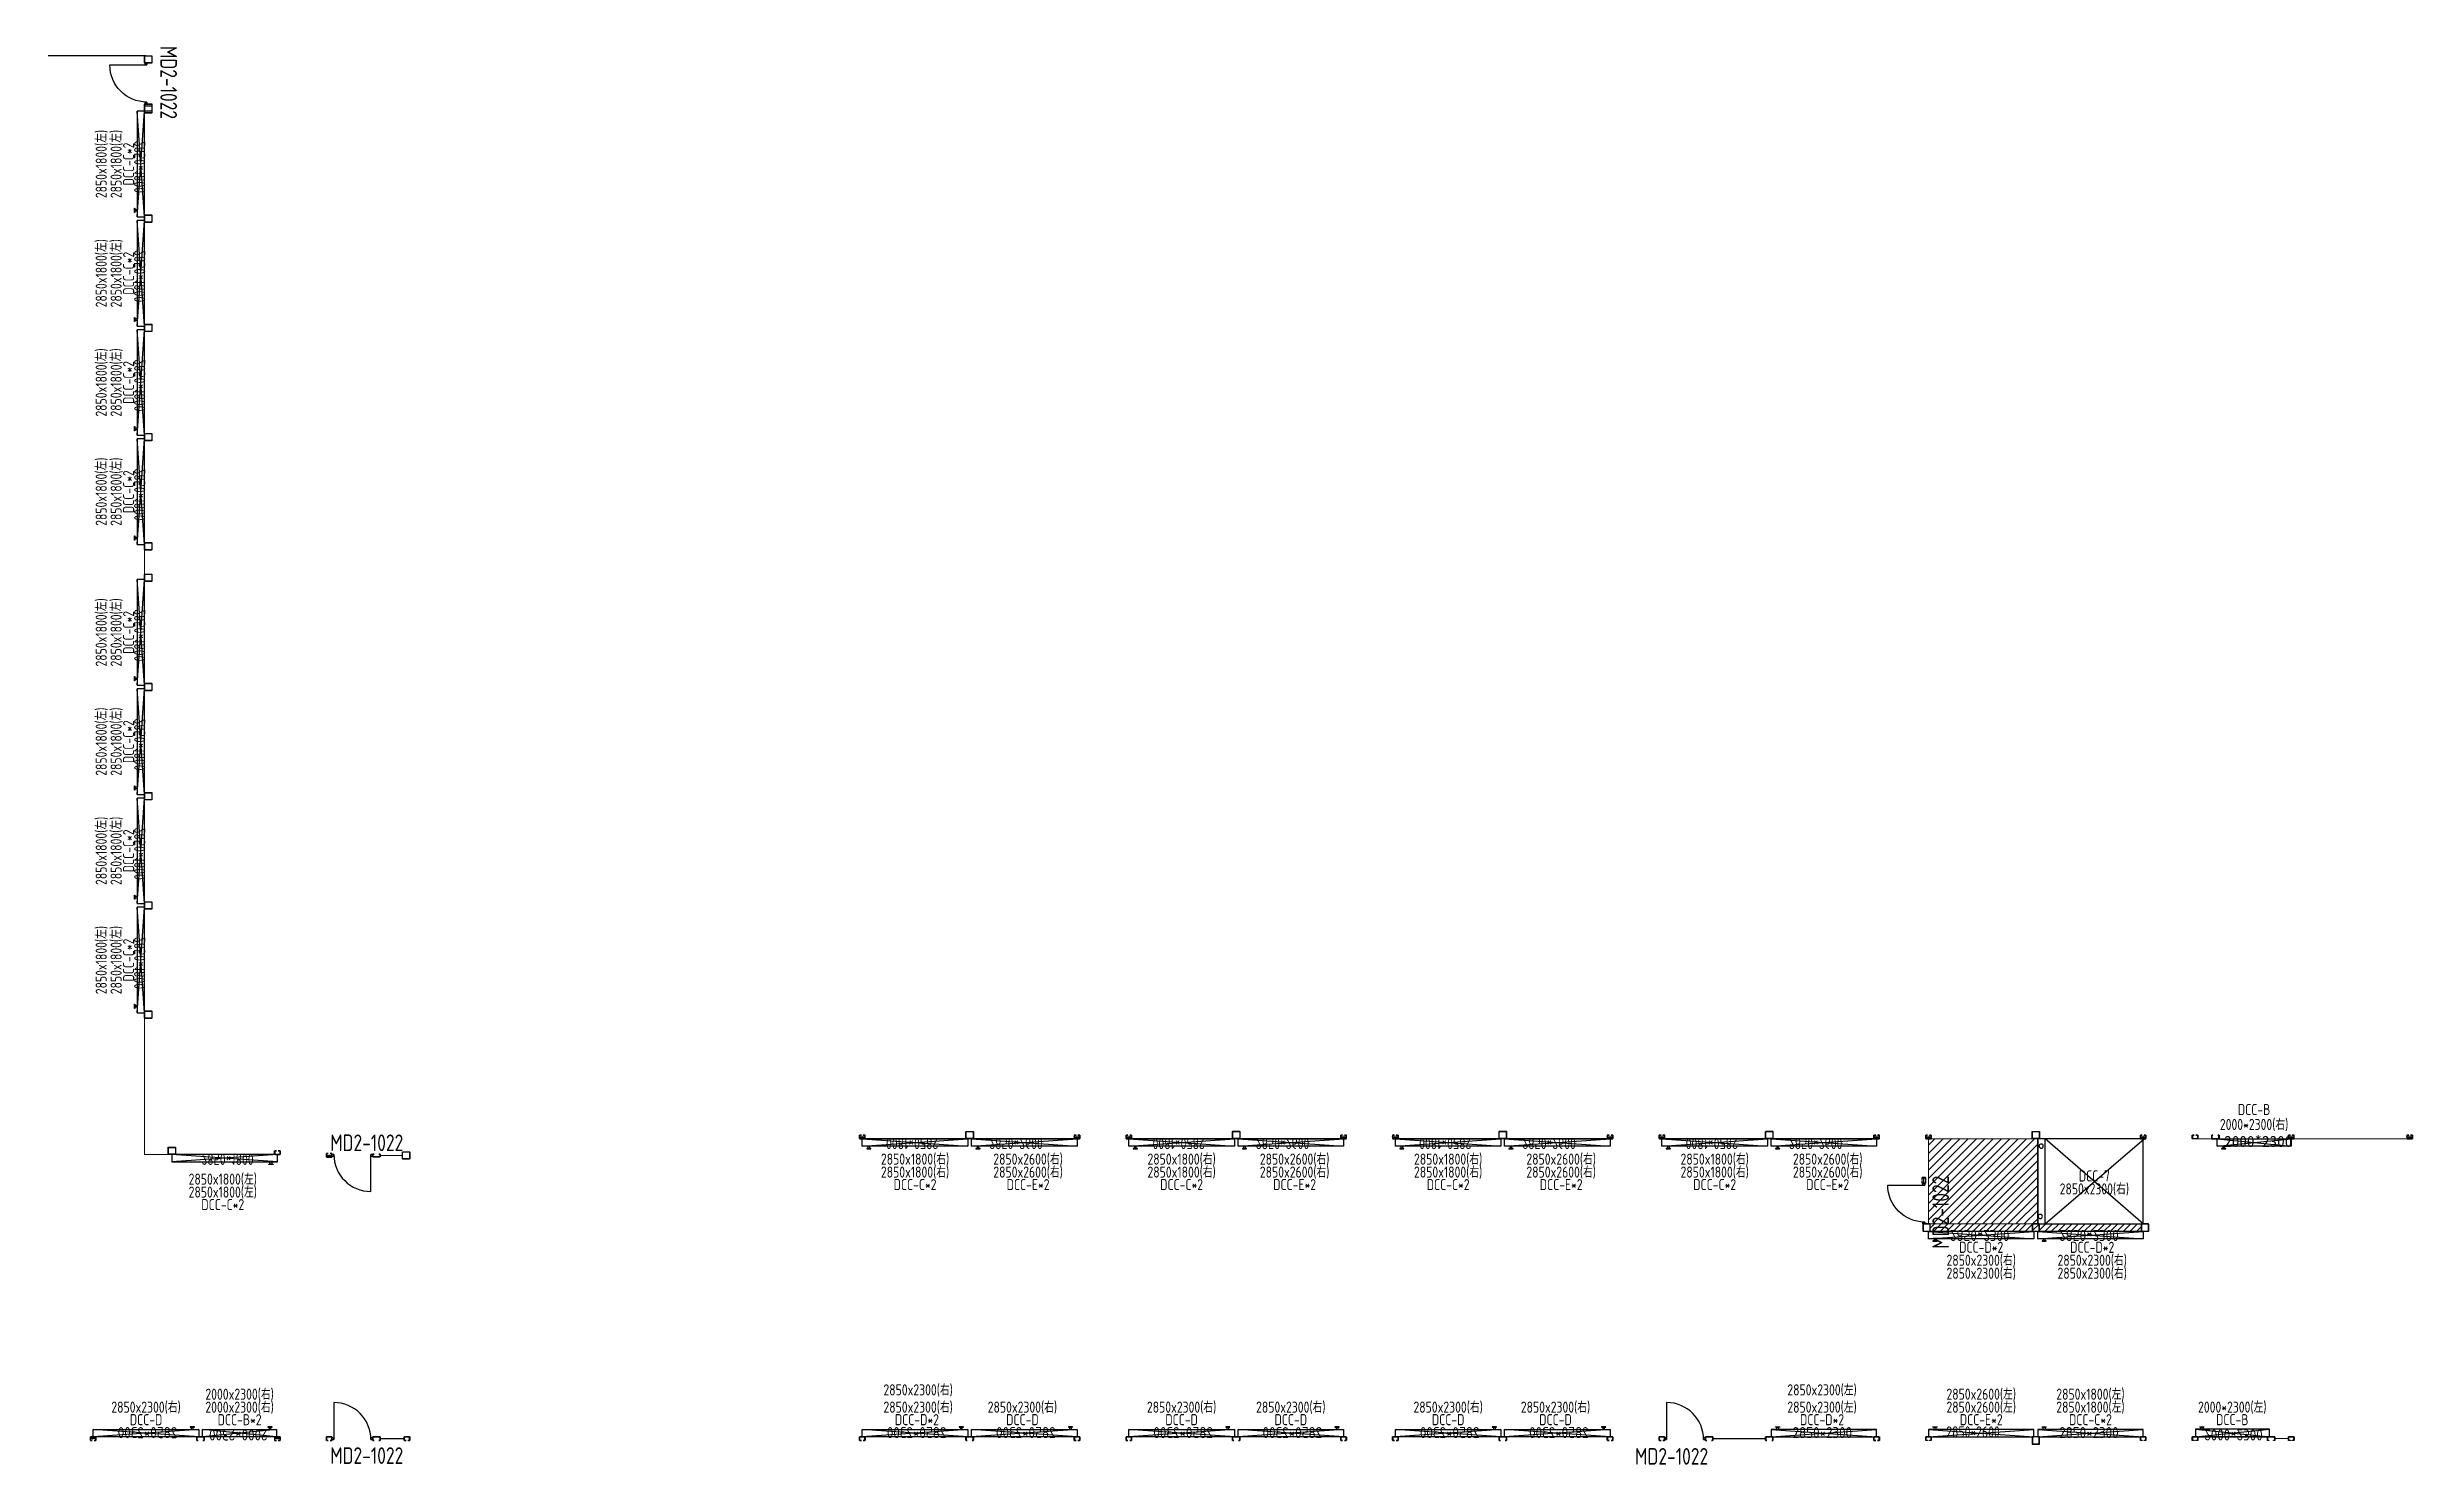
# Model space of a CAD drawing. Header units: millimetres. Extents: x -198529 to 244266, y -64 to 158464.
# Drawn here: x 285 to 64180, y 42022 to 80302 of the extents above; entities that cross this region are included whole.
import ezdxf
from ezdxf.enums import TextEntityAlignment as Align

# ---------------------------------------------------------------- set-up
doc = ezdxf.new("R2010")
doc.units = ezdxf.units.MM
for name, color, linetype in [('0-DCC', 30, 'Continuous'), ('0-DCC-Divider', 90, 'Continuous'), ('0-DCC-Divider-H', 90, 'Continuous'), ('Cloud-20250416', 7, 'Continuous'), ('DCC-Size', 4, 'Continuous'), ('K-CEIL-DCC-RACK', 10, 'Continuous'), ('K-KART-TEXT', 4, 'Continuous'), ('K-PART-DOOR', 3, 'Continuous')]:
    doc.layers.add(name, color=color, linetype=linetype)
doc.styles.add('EDRI-COM', font='tssdeng.shx', dxfattribs={"width": 0.8, "bigfont": 'hztxt.shx'})
doc.styles.add('X-HLP2-CR-F2-LAY-KEQP-02-002$0$EDRI-COM', font='tssdeng.shx', dxfattribs={"width": 0.8, "bigfont": 'hztxt.shx'})
doc.styles.add('X-HLP2-CR-F2-LAY-KEQP-02-002$0$Standard', font='gbenor.shx', dxfattribs={"bigfont": 'gbcbig.shx'})
doc.styles.add('X-HLP2-CR-F2-LAY-KEQP-02-002$0$X-HL-CR-F1-EQP-02-01$0$EDRI-COM', font='tssdeng.shx', dxfattribs={"width": 0.8, "bigfont": 'hztxt.shx'})
doc.dimstyles.new('IE-Layout', dxfattribs={"dimtxt": 250, "dimasz": 120, "dimexe": 100, "dimexo": 150, "dimgap": 150, "dimtad": 1, "dimtoh": 1, "dimdec": 0, "dimzin": 0, "dimdsep": 46, "dimtxsty": 'Standard', "dimblk": 'ARCHTICK', "dimcen": 20, "dimadec": 0, "dimazin": 0, "dimtfac": 1, "dimtdec": 0, "dimtix": 1, "dimtmove": 2, "dimatfit": 3, "dimfxl": 1, "dimtolj": 1, "dimtzin": 0, "dimarcsym": 1})

msp = doc.modelspace()

# ---------------------------------------------------------------- texts
at = {"layer": 'DCC-Size', "style": 'X-HLP2-CR-F2-LAY-KEQP-02-002$0$X-HL-CR-F1-EQP-02-01$0$EDRI-COM', "width": 0.8}
for s, p in [('2850x1800(左)', (1891.2, 77150.1)), ('2850x1800(左)', (2293.1, 77150.1)), ('DCC-C*2', (2631.5, 77150.1)), ('2850x1800(左)', (1891.2, 74200.1)), ('2850x1800(左)', (2293.1, 74200.1)), ('DCC-C*2', (2631.5, 74200.1)), ('2850x1800(左)', (1891.2, 71250.1)), ('2850x1800(左)', (2293.1, 71250.1)), ('DCC-C*2', (2631.5, 71250.1)), ('2850x1800(左)', (1891.2, 68300.1)), ('2850x1800(左)', (2293.1, 68300.1)), ('DCC-C*2', (2631.5, 68300.1)), ('2850x1800(左)', (1891.2, 64499.9)), ('2850x1800(左)', (2293.1, 64499.9)), ('DCC-C*2', (2631.5, 64499.9)), ('2850x1800(左)', (1891.2, 61549.9)), ('2850x1800(左)', (2293.1, 61549.9)), ('DCC-C*2', (2631.5, 61549.9)), ('2850x1800(左)', (1891.2, 58599.9)), ('2850x1800(左)', (2293.1, 58599.9)), ('DCC-C*2', (2631.5, 58599.9)), ('2850x1800(左)', (1891.2, 55649.9)), ('2850x1800(左)', (2293.1, 55649.9)), ('DCC-C*2', (2631.5, 55649.9))]:
    msp.add_text(s, height=300, rotation=90, dxfattribs=at).set_placement(p, align=Align.CENTER)
for s, p in [('DCC-B', (59895.7, 51462.4)), ('2000*2300(右)', (59895.7, 51060.4)), ('2850x1800(左)', (5024.9, 49584.2)), ('2850x1800(右)', (23725.1, 50124.5)), ('2850x1800(右)', (23725.1, 49774.5)), ('2850x2600(右)', (26778.1, 50124.5)), ('2850x2600(右)', (26778.1, 49774.5)), ('2850x1800(右)', (30925.1, 50124.5)), ('2850x1800(右)', (30925.1, 49774.5)), ('2850x2600(右)', (33978.1, 50124.5)), ('2850x2600(右)', (33978.1, 49774.5)), ('2850x1800(右)', (38125.1, 50124.5)), ('2850x1800(右)', (38125.1, 49774.5)), ('2850x2600(右)', (41178.1, 50124.5)), ('2850x2600(右)', (41178.1, 49774.5)), ('2850x1800(右)', (45325.1, 50124.5)), ('2850x1800(右)', (45325.1, 49774.5)), ('2850x2600(右)', (48378.1, 50124.5)), ('2850x2600(右)', (48378.1, 49774.5)), ('DCC-7', (55581.2, 49669.6)), ('2850x1800(左)', (5024.9, 49234.2)), ('DCC-C*2', (23725.1, 49436)), ('DCC-E*2', (26778.1, 49436)), ('DCC-C*2', (30925.1, 49436)), ('DCC-E*2', (33978.1, 49436)), ('DCC-C*2', (38125.1, 49436)), ('DCC-E*2', (41178.1, 49436)), ('DCC-C*2', (45325.1, 49436)), ('DCC-E*2', (48378.1, 49436)), ('2850x2300(右)', (55581.2, 49319.6)), ('DCC-C*2', (5024.9, 48895.7)), ('DCC-D*2', (52524.9, 47742.9)), ('DCC-D*2', (55522.9, 47742.9)), ('2850x2300(右)', (52524.9, 47392.9)), ('2850x2300(右)', (52524.9, 47042.9)), ('2850x2300(右)', (55522.9, 47392.9)), ('2850x2300(右)', (55522.9, 47042.9)), ('2000x2300(右)', (5479.3, 43775.1)), ('2850x2300(右)', (23808.1, 43892)), ('2850x2300(左)', (48224.9, 43892)), ('2850x2600(左)', (52525.1, 43775.9)), ('2850x1800(左)', (55474.9, 43775.9)), ('2850x2300(右)', (2952.2, 43425.7)), ('2000x2300(右)', (5479.3, 43425.1)), ('2850x2300(右)', (23808.1, 43425.9)), ('2850x2300(右)', (26624.9, 43425.9)), ('2850x2300(右)', (30925.1, 43425.9)), ('2850x2300(右)', (33874.9, 43425.9)), ('2850x2300(右)', (38125.1, 43425.9)), ('2850x2300(右)', (41024.9, 43425.9)), ('2850x2300(左)', (48224.9, 43425.9)), ('2850x2600(左)', (52525.1, 43425.9)), ('2850x1800(左)', (55474.9, 43425.9)), ('2000*2300(左)', (59306.8, 43427)), ('DCC-D', (2952.2, 43087.2)), ('DCC-B*2', (5479.3, 43086.7)), ('DCC-D*2', (23775.1, 43087.4)), ('DCC-D', (26624.9, 43087.4)), ('DCC-D', (30925.1, 43087.4)), ('DCC-D', (33874.9, 43087.4)), ('DCC-D', (38125.1, 43087.4)), ('DCC-D', (41024.9, 43087.4)), ('DCC-D*2', (48224.9, 43087.4)), ('DCC-E*2', (52525.1, 43087.4)), ('DCC-C*2', (55474.9, 43087.4)), ('DCC-B', (59306.8, 43088.5))]:
    msp.add_text(s, height=300, dxfattribs=at).set_placement(p, align=Align.CENTER)
at = {"layer": 'K-KART-TEXT', "width": 0.8}
for rotation, style, p in [(270, 'X-HLP2-CR-F2-LAY-KEQP-02-002$0$EDRI-COM', (3337.2, 80338.9)), (90, 'EDRI-COM', (51654.5, 47852.8))]:
    msp.add_text('MD2-1022', height=450, rotation=rotation, dxfattribs=dict(at, style=style)).set_placement(p)
for style, p in [('X-HLP2-CR-F2-LAY-KEQP-02-002$0$EDRI-COM', (7925, 50490.3)), ('X-HLP2-CR-F2-LAY-KEQP-02-002$0$EDRI-COM', (7925, 42042.3)), ('EDRI-COM', (43174, 42021.6))]:
    msp.add_text('MD2-1022', height=450, dxfattribs=dict(at, style=style)).set_placement(p)

# ---------------------------------------------------------------- blocks, each defined once
blk = doc.blocks.new('_Oblique')
at = {"color": 0, "linetype": 'ByBlock', "lineweight": -2}
blk.add_line((-0.5, -0.5), (0.5, 0.5), dxfattribs=at)
blk = doc.blocks.new('*D46')
at = {"layer": 'Defpoints', "color": 0, "transparency": 16777216}
for p in [(-75, 0), (75, 0), (75, 0)]:
    blk.add_point(p, dxfattribs=at)
at = {"layer": 'K-CEIL-DCC-RACK', "color": 0, "lineweight": -2, "transparency": 16777216}
for p, q in [((-75, 0), (-75, 10)), ((75, 0), (75, 10))]:
    blk.add_line(p, q, dxfattribs=at)
at = {"layer": 'K-CEIL-DCC-RACK', "color": 0, "lineweight": -3, "transparency": 16777216}
blk.add_line((-75, 0), (75, 0), dxfattribs=at)
at = {"layer": 'K-CEIL-DCC-RACK', "color": 0, "lineweight": -3, "transparency": 16777216, "xscale": 10, "yscale": 10, "zscale": 10, "rotation": 180}
blk.add_blockref('_Oblique', (-75, 0), dxfattribs=at)
at = {"layer": 'K-CEIL-DCC-RACK', "color": 0, "lineweight": -3, "transparency": 16777216, "xscale": 10, "yscale": 10, "zscale": 10}
blk.add_blockref('_Oblique', (75, 0), dxfattribs=at)
at = {"layer": 'K-CEIL-DCC-RACK', "color": 0, "transparency": 16777216, "insert": (0, 25), "char_height": 30, "attachment_point": 5}
blk.add_mtext('\\A1;150', dxfattribs=at)
blk = doc.blocks.new('MD2-1022')
blk.add_line((9, 994), (9, -6))
for points in [[(-41, -6), (9, -6), (9, 44), (-41, 44)], [(1009, -6), (1059, -6), (1059, 44), (1009, 44)]]:
    blk.add_lwpolyline(points, close=True)
blk.add_arc((9, -6), 1000, 0, 90)
blk = doc.blocks.new('DCC-Rack-200')
at = {"layer": 'K-CEIL-DCC-RACK'}
blk.add_lwpolyline([(-64, 65), (-61, 65), (-61, 92, -0.414214), (-56, 97), (28, 97, -0.414214), (33, 92), (33, -92, -0.414214), (28, -97), (-56, -97, -0.414214), (-61, -92), (-61, -65), (-64, -65), (-64, -92, 0.414214), (-56, -100), (28, -100, 0.414214), (36, -92), (36, 92, 0.414214), (28, 100), (-56, 100, 0.414214), (-64, 92)], format="xyb", close=True, dxfattribs=at)
blk = doc.blocks.new('X-HLP2-CR-F2-LAY-KEQP-02-002$0$DCC-28.523')
for p, q in [((-1725, 2), (1125, 200)), ((-1725, 200), (1125, 2))]:
    blk.add_line(p, q)
for points in [[(1125, 0), (1125, 200), (-1725, 200), (-1725, 0)], [(-1607, 270), (-1493, 270), (-1493, 260), (-1607, 260)], [(-1575, 200), (-1575, 260), (-1525, 260), (-1525, 200)]]:
    blk.add_lwpolyline(points, close=True)
at = {"insert": (-1145, 263), "char_height": 300, "width": 1581.87, "attachment_point": 1, "style": 'X-HLP2-CR-F2-LAY-KEQP-02-002$0$Standard'}
blk.add_mtext('2850*2300', dxfattribs=at)
blk = doc.blocks.new('X-HLP2-CR-F2-LAY-KEQP-02-002$0$DCC-2023')
for p, q in [((3650, 112949), (5650, 113149)), ((3650, 113148), (5650, 112949))]:
    blk.add_line(p, q)
for points in [[(5650, 113149), (5650, 112949), (3650, 112949), (3650, 113149)], [(3768, 112879), (3882, 112879), (3882, 112889), (3768, 112889)], [(3800, 112949), (3800, 112889), (3850, 112889), (3850, 112949)]]:
    blk.add_lwpolyline(points, close=True)
at = {"insert": (3892, 112949), "char_height": 300, "width": 1581.87, "attachment_point": 7, "style": 'X-HLP2-CR-F2-LAY-KEQP-02-002$0$Standard'}
blk.add_mtext('2000*2300', dxfattribs=at)
blk = doc.blocks.new('X-HLP2-CR-F2-LAY-KEQP-02-002$0$DCC-28.5x18')
for p, q in [((32350, 104398), (29500, 104596)), ((32350, 104596), (29500, 104398))]:
    blk.add_line(p, q)
for points in [[(29500, 104396), (29500, 104596), (32350, 104596), (32350, 104396)], [(32232, 104666), (32118, 104666), (32118, 104656), (32232, 104656)], [(32200, 104596), (32200, 104656), (32150, 104656), (32150, 104596)]]:
    blk.add_lwpolyline(points, close=True)
at = {"style": 'X-HLP2-CR-F2-LAY-KEQP-02-002$0$X-HL-CR-F1-EQP-02-01$0$EDRI-COM', "width": 0.8}
blk.add_text('2850*1800', height=300, dxfattribs=at).set_placement((30299, 104378))
blk = doc.blocks.new('DCC-Rack-200x200')
at = {"layer": 'K-CEIL-DCC-RACK'}
for p, q in [((22494, 115856), (22494, 115678)), ((22500, 115856), (22500, 115678)), ((22683, 115867), (22505, 115867)), ((22683, 115861), (22505, 115861)), ((22505, 115673), (22683, 115673)), ((22505, 115667), (22683, 115667)), ((22688, 115678), (22688, 115856)), ((22694, 115678), (22694, 115856))]:
    blk.add_line(p, q, dxfattribs=at)
for centre, radius, start, end in [((22505, 115856), 11, 90, 180), ((22505, 115678), 11, 180, 270), ((22505, 115856), 5, 90, 180), ((22505, 115678), 5, 180, 270), ((22683, 115856), 11, 0, 90), ((22683, 115856), 5, 0, 90), ((22683, 115678), 11, 270, 0), ((22683, 115678), 5, 270, 0)]:
    blk.add_arc(centre, radius, start, end, dxfattribs=at)
blk = doc.blocks.new('200x75')
at = {"layer": 'K-CEIL-DCC-RACK'}
blk.add_lwpolyline([(65, 49), (65, 46), (92, 46, -0.414214), (97, 41), (97, -18, -0.414214), (92, -23), (-92, -23, -0.414214), (-97, -18), (-97, 41, -0.414214), (-92, 46), (-65, 46), (-65, 49), (-92, 49, 0.414214), (-100, 41), (-100, -18, 0.414214), (-92, -26), (92, -26, 0.414214), (100, -18), (100, 41, 0.414214), (92, 49)], format="xyb", close=True, dxfattribs=at)
blk = doc.blocks.new('X-HLP2-CR-F2-LAY-KEQP-02-002$0$DCC-28.5x26')
for p, q in [((32450, 104398), (35300, 104596)), ((32450, 104596), (35300, 104398))]:
    blk.add_line(p, q)
for points in [[(35300, 104396), (35300, 104596), (32450, 104596), (32450, 104396)], [(32568, 104666), (32682, 104666), (32682, 104656), (32568, 104656)], [(32600, 104596), (32600, 104656), (32650, 104656), (32650, 104596)]]:
    blk.add_lwpolyline(points, close=True)
at = {"style": 'X-HLP2-CR-F2-LAY-KEQP-02-002$0$X-HL-CR-F1-EQP-02-01$0$EDRI-COM', "width": 0.8}
blk.add_text('2850*2600', height=300, dxfattribs=at).set_placement((32931, 104378))
blk = doc.blocks.new('DCC-2923-H')
at = {"layer": '0-DCC'}
for p, q in [((2975, -200), (300, 2100)), ((325, -200), (2975, 2100)), ((2975, -200), (2975, 2100))]:
    blk.add_line(p, q, dxfattribs=at)
blk.add_lwpolyline([(3175, -200), (325, -200), (325, 2100), (3175, 2100)], close=True, dxfattribs=at)
for centre in [(3080, 1900), (3105, 0)]:
    blk.add_circle(centre, 57, dxfattribs=at)
blk = doc.blocks.new('DCC-2023')
for p, q in [((3650, 112949), (5650, 113149)), ((3650, 113148), (5650, 112949))]:
    blk.add_line(p, q)
for points in [[(5650, 113149), (5650, 112949), (3650, 112949), (3650, 113149)], [(3768, 112879), (3882, 112879), (3882, 112889), (3768, 112889)], [(3800, 112949), (3800, 112889), (3850, 112889), (3850, 112949)]]:
    blk.add_lwpolyline(points, close=True)
blk.add_text('2000*2300', height=300).set_placement((3840, 112928))
blk = doc.blocks.new('DCC-Rack-150')
at = {"layer": 'K-CEIL-DCC-RACK'}
blk.add_lwpolyline([(25, 50), (25, 47), (67, 47, -0.4142136), (72, 42), (72, -42, -0.4142136), (67, -47), (-67, -47, -0.4142136), (-72, -42), (-72, 42, -0.4142136), (-67, 47), (-25, 47), (-25, 50), (-67, 50, 0.4142136), (-75, 42), (-75, -42, 0.4142136), (-67, -50), (67, -50, 0.4142136), (75, -42), (75, 42, 0.4142136), (67, 50)], format="xyb", close=True, dxfattribs=at)
dim = blk.add_linear_dim(base=(75, 0), p1=(-75, 0), p2=(75, 0), dimstyle='IE-Layout', override={"dimtxt": 30, "dimasz": 10, "dimexe": 10, "dimexo": 10, "dimgap": 10, "dimblk1": 'Oblique', "dimblk2": 'Oblique', "dimsah": 1, "dimfxl": 0.82021, "dimfxlon": 1, "dimlwd": 65533}, dxfattribs=at)
dim.commit()
dim.dimension.update_dxf_attribs({"geometry": '*D46', "text_midpoint": (0, 25)})

# ---------------------------------------------------------------- hatches: boundary and pattern name
at = {"layer": '0-DCC-Divider-H'}
h = msp.add_hatch(dxfattribs=at)
h.set_pattern_fill('ANSI31', color=90, scale=50)
h.paths.add_polyline_path([(51100, 50825), (54050, 50825), (54050, 48525), (51100, 48525)])
h = msp.add_hatch(dxfattribs=at)
h.set_pattern_fill('ANSI31', color=90, scale=1000)
h.set_pattern_definition([(45, (-86400, -400.32), (-88.38835, 88.38835), [])])
h.paths.add_polyline_path([(51150, 48525), (51150, 48325), (56850, 48325), (56850, 48525)])

# ---------------------------------------------------------------- linework, layer by layer
at = {"layer": '0-DCC-Divider', "const_width": 30}
for points in [[(2949.2, 80076), (2949.2, 80076), (299.8, 80076)], [(6500, 50400), (2912.5, 50400), (2911.7, 78625)], [(22300, 50825.3), (28099.9, 50825.3)], [(29500, 50825.3), (35299.9, 50825.3)], [(36700, 50825.3), (42499.9, 50825.3)], [(43900, 50825.3), (49699.9, 50825.3)], [(51100, 48525.3), (51100, 50825)], [(54050, 50825), (56900, 50825)], [(54050, 50825), (54050, 48525.3)], [(56900, 50825), (56900, 48525.3)], [(58225.1, 50825), (58890, 50825.1)], [(64024.5, 50825), (58890, 50825.1)], [(9875, 50375), (9875, 50375), (9275, 50375)], [(1525, 42775), (6500, 42775)], [(9275, 42725), (9925, 42725)], [(22300, 42775), (28100, 42775)], [(29500, 42775), (35300, 42775)], [(36700, 42775), (42500, 42775)], [(45275, 42725), (46700, 42725)], [(46850, 42775.3), (49700, 42775)], [(51100, 42776.7), (56900, 42776.7)], [(58300, 42776.7), (60350, 42778.5)], [(60825, 42726.7), (60458.7, 42726.7)]]:
    msp.add_lwpolyline(points, dxfattribs=at)
msp.add_lwpolyline([(51100, 50825), (54050, 50825), (54050, 48525), (51100, 48525)], close=True, dxfattribs=at)
at = {"layer": '0-DCC-Divider-H', "const_width": 10}
msp.add_lwpolyline([(51150, 48525), (51150, 48325), (56850, 48325), (56850, 48525)], close=True, dxfattribs=at)

# ---------------------------------------------------------------- block references
at = {"layer": '0-DCC', "xscale": -1}
for name, p, rotation in [('X-HLP2-CR-F2-LAY-KEQP-02-002$0$DCC-28.5x18', (107308.4, 108075.2), 90), ('X-HLP2-CR-F2-LAY-KEQP-02-002$0$DCC-28.5x18', (107308.4, 105125.2), 90), ('X-HLP2-CR-F2-LAY-KEQP-02-002$0$DCC-28.5x18', (107308.4, 102175.2), 90), ('X-HLP2-CR-F2-LAY-KEQP-02-002$0$DCC-28.5x18', (107308.4, 99225.2), 90), ('X-HLP2-CR-F2-LAY-KEQP-02-002$0$DCC-28.5x18', (107308.4, 95425), 90), ('X-HLP2-CR-F2-LAY-KEQP-02-002$0$DCC-28.5x18', (107308.4, 92475), 90), ('X-HLP2-CR-F2-LAY-KEQP-02-002$0$DCC-28.5x18', (107308.4, 89525), 90), ('X-HLP2-CR-F2-LAY-KEQP-02-002$0$DCC-28.5x18', (107308.4, 86575), 90), ('X-HLP2-CR-F2-LAY-KEQP-02-002$0$DCC-28.5x26', (-7200.1, 155221.3), 180), ('X-HLP2-CR-F2-LAY-KEQP-02-002$0$DCC-28.5x26', (-0.1, 155221.3), 180), ('X-HLP2-CR-F2-LAY-KEQP-02-002$0$DCC-28.5x26', (7199.9, 155221.3), 180), ('X-HLP2-CR-F2-LAY-KEQP-02-002$0$DCC-28.5x26', (14399.9, 155221.3), 180), ('X-HLP2-CR-F2-LAY-KEQP-02-002$0$DCC-28.5x18', (-25850, 154795.9), 180), ('X-HLP2-CR-F2-LAY-KEQP-02-002$0$DCC-28.523', (52825, 48325), 180), ('X-HLP2-CR-F2-LAY-KEQP-02-002$0$DCC-28.523', (55775, 48325), 180), ('X-HLP2-CR-F2-LAY-KEQP-02-002$0$DCC-2023', (54658.7, 155926), 180)]:
    msp.add_blockref(name, p, dxfattribs=dict(at, rotation=rotation))
at = {"layer": '0-DCC', "rotation": 180}
for name, p in [('X-HLP2-CR-F2-LAY-KEQP-02-002$0$DCC-28.5x18', (54650, 155221.3)), ('X-HLP2-CR-F2-LAY-KEQP-02-002$0$DCC-28.5x18', (61850, 155221.3)), ('X-HLP2-CR-F2-LAY-KEQP-02-002$0$DCC-28.5x18', (69050, 155221.3)), ('X-HLP2-CR-F2-LAY-KEQP-02-002$0$DCC-28.5x18', (76250, 155221.3)), ('X-HLP2-CR-F2-LAY-KEQP-02-002$0$DCC-2023', (10125, 155924))]:
    msp.add_blockref(name, p, dxfattribs=at)
at = {"layer": '0-DCC', "xscale": -1}
for name, p in [('DCC-2923-H', (57225, 48725)), ('X-HLP2-CR-F2-LAY-KEQP-02-002$0$DCC-28.523', (2650, 42775)), ('X-HLP2-CR-F2-LAY-KEQP-02-002$0$DCC-28.523', (2650, 42774.7)), ('X-HLP2-CR-F2-LAY-KEQP-02-002$0$DCC-28.523', (23425, 42775)), ('X-HLP2-CR-F2-LAY-KEQP-02-002$0$DCC-28.523', (26375, 42775)), ('X-HLP2-CR-F2-LAY-KEQP-02-002$0$DCC-28.523', (30625, 42775)), ('X-HLP2-CR-F2-LAY-KEQP-02-002$0$DCC-28.523', (33575, 42775)), ('X-HLP2-CR-F2-LAY-KEQP-02-002$0$DCC-28.523', (37825, 42775)), ('X-HLP2-CR-F2-LAY-KEQP-02-002$0$DCC-28.523', (40775, 42775))]:
    msp.add_blockref(name, p, dxfattribs=at)
at = {"layer": '0-DCC'}
for name, p in [('DCC-2023', (55250, -62324.3)), ('X-HLP2-CR-F2-LAY-KEQP-02-002$0$DCC-28.523', (48575, 42775)), ('X-HLP2-CR-F2-LAY-KEQP-02-002$0$DCC-28.5x26', (18650, -61620.9)), ('X-HLP2-CR-F2-LAY-KEQP-02-002$0$DCC-28.523', (55775, 42775))]:
    msp.add_blockref(name, p, dxfattribs=at)
at = {"layer": 'Cloud-20250416', "xscale": -1}
msp.add_blockref('200x75', (9175, 50363.2), dxfattribs=at)
at = {"layer": 'K-CEIL-DCC-RACK', "xscale": -1}
for name, p, rotation in [('DCC-Rack-200x200', (118779.1, 102568.4), 90), ('DCC-Rack-200x200', (118779.1, 101268.8), 90), ('DCC-Rack-200x200', (118779.1, 101219), 90), ('DCC-Rack-200x200', (118779.1, 98269), 90), ('DCC-Rack-200x200', (118779.1, 95319), 90), ('DCC-Rack-200x200', (118779.1, 92369), 90), ('DCC-Rack-200x200', (118779.1, 89419), 90), ('DCC-Rack-200x200', (118779.1, 88568.8), 90), ('DCC-Rack-200x200', (118779.1, 85618.8), 90), ('DCC-Rack-200x200', (118779.1, 82668.8), 90), ('DCC-Rack-200x200', (118779.1, 79718.8), 90), ('DCC-Rack-200x200', (118779.1, 76768.8), 90), ('DCC-Rack-200x200', (-18943.8, 166264.8), 180), ('DCC-Rack-150', (6500, 50450), 359.9999999999999), ('DCC-Rack-200x200', (2606.2, 166690.2), 180), ('DCC-Rack-200x200', (9806.2, 166691.9), 180), ('DCC-Rack-200x200', (17006.2, 166691.9), 180), ('DCC-Rack-200x200', (24206.2, 166691.9), 180), ('DCC-Rack-200x200', (31406.3, 166691.6), 180), ('DCC-Rack-200', (58850, 50859.2), 90), ('DCC-Rack-200x200', (-12618.8, 166141.6), 180), ('DCC-Rack-200', (4425, 42738.8), 270), ('DCC-Rack-150', (7900, 42725), 180), ('DCC-Rack-200', (9175, 42738.8), 270), ('DCC-Rack-150', (10000, 42725), 180), ('DCC-Rack-150', (22300, 42725), 180), ('DCC-Rack-200', (25200, 42739.1), 270), ('DCC-Rack-150', (28100, 42725), 180), ('DCC-Rack-150', (29500, 42725), 180), ('DCC-Rack-200', (32400, 42739.1), 270), ('DCC-Rack-150', (35300, 42725), 180), ('DCC-Rack-150', (36700, 42725), 180), ('DCC-Rack-200', (39600, 42739.1), 270), ('DCC-Rack-150', (42500, 42725), 180), ('DCC-Rack-150', (43900, 42725), 180), ('DCC-Rack-200', (45175, 42739.1), 270), ('DCC-Rack-200', (46800, 42739.1), 270), ('DCC-Rack-150', (49700, 42725), 180), ('DCC-Rack-150', (51100, 42726.7), 180), ('DCC-Rack-150', (56900, 42726.7), 180), ('DCC-Rack-150', (58300, 42726.7), 180), ('DCC-Rack-200', (60358.7, 42740.8), 270), ('DCC-Rack-150', (60900, 42726.7), 180)]:
    msp.add_blockref(name, p, dxfattribs=dict(at, rotation=rotation))
at = {"layer": 'K-CEIL-DCC-RACK'}
for name, p in [('DCC-Rack-150', (22300, 50875)), ('DCC-Rack-150', (28100, 50875)), ('DCC-Rack-150', (29500, 50875)), ('DCC-Rack-150', (35300, 50875)), ('DCC-Rack-150', (36700, 50875)), ('DCC-Rack-150', (42500, 50875)), ('DCC-Rack-150', (43900, 50875)), ('DCC-Rack-150', (49700, 50875)), ('DCC-Rack-150', (51100, 50875)), ('DCC-Rack-150', (56900, 50875)), ('DCC-Rack-150', (60900, 50875)), ('DCC-Rack-150', (64100, 50875)), ('DCC-Rack-150', (7900, 50375)), ('DCC-Rack-200x200', (31406.3, -73091.6))]:
    msp.add_blockref(name, p, dxfattribs=at)
at = {"layer": 'K-CEIL-DCC-RACK', "xscale": -1}
msp.add_blockref('DCC-Rack-150', (58300, 50875), dxfattribs=at)
at = {"layer": 'K-CEIL-DCC-RACK'}
for name, p, rotation in [('DCC-Rack-150', (50974.5, 49700), 90), ('DCC-Rack-200x200', (73643.8, 164191.9), 180), ('DCC-Rack-200x200', (76593.8, 164191.9), 180), ('DCC-Rack-200x200', (79543.8, 164191.9), 180), ('DCC-Rack-150', (1525, 42725), 180), ('DCC-Rack-150', (6500, 42725), 180)]:
    msp.add_blockref(name, p, dxfattribs=dict(at, rotation=rotation))
at = {"layer": 'K-PART-DOOR', "xscale": -1, "rotation": 90}
for p in [(2968.2, 79834), (50993.5, 49584)]:
    msp.add_blockref('MD2-1022', p, dxfattribs=at)
at = {"layer": 'K-PART-DOOR', "rotation": 180}
msp.add_blockref('MD2-1022', (9034, 50394), dxfattribs=at)
at = {"layer": 'K-PART-DOOR'}
for p in [(8016, 42706), (44016, 42706)]:
    msp.add_blockref('MD2-1022', p, dxfattribs=at)

msp.set_redraw_order([(e.dxf.handle, doc.entitydb.next_handle()) for e in msp.query("TEXT MTEXT ATTDEF DIMENSION ARC_DIMENSION")])  # texts and dimensions are drawn at this point

doc.saveas('drawing.dxf')
